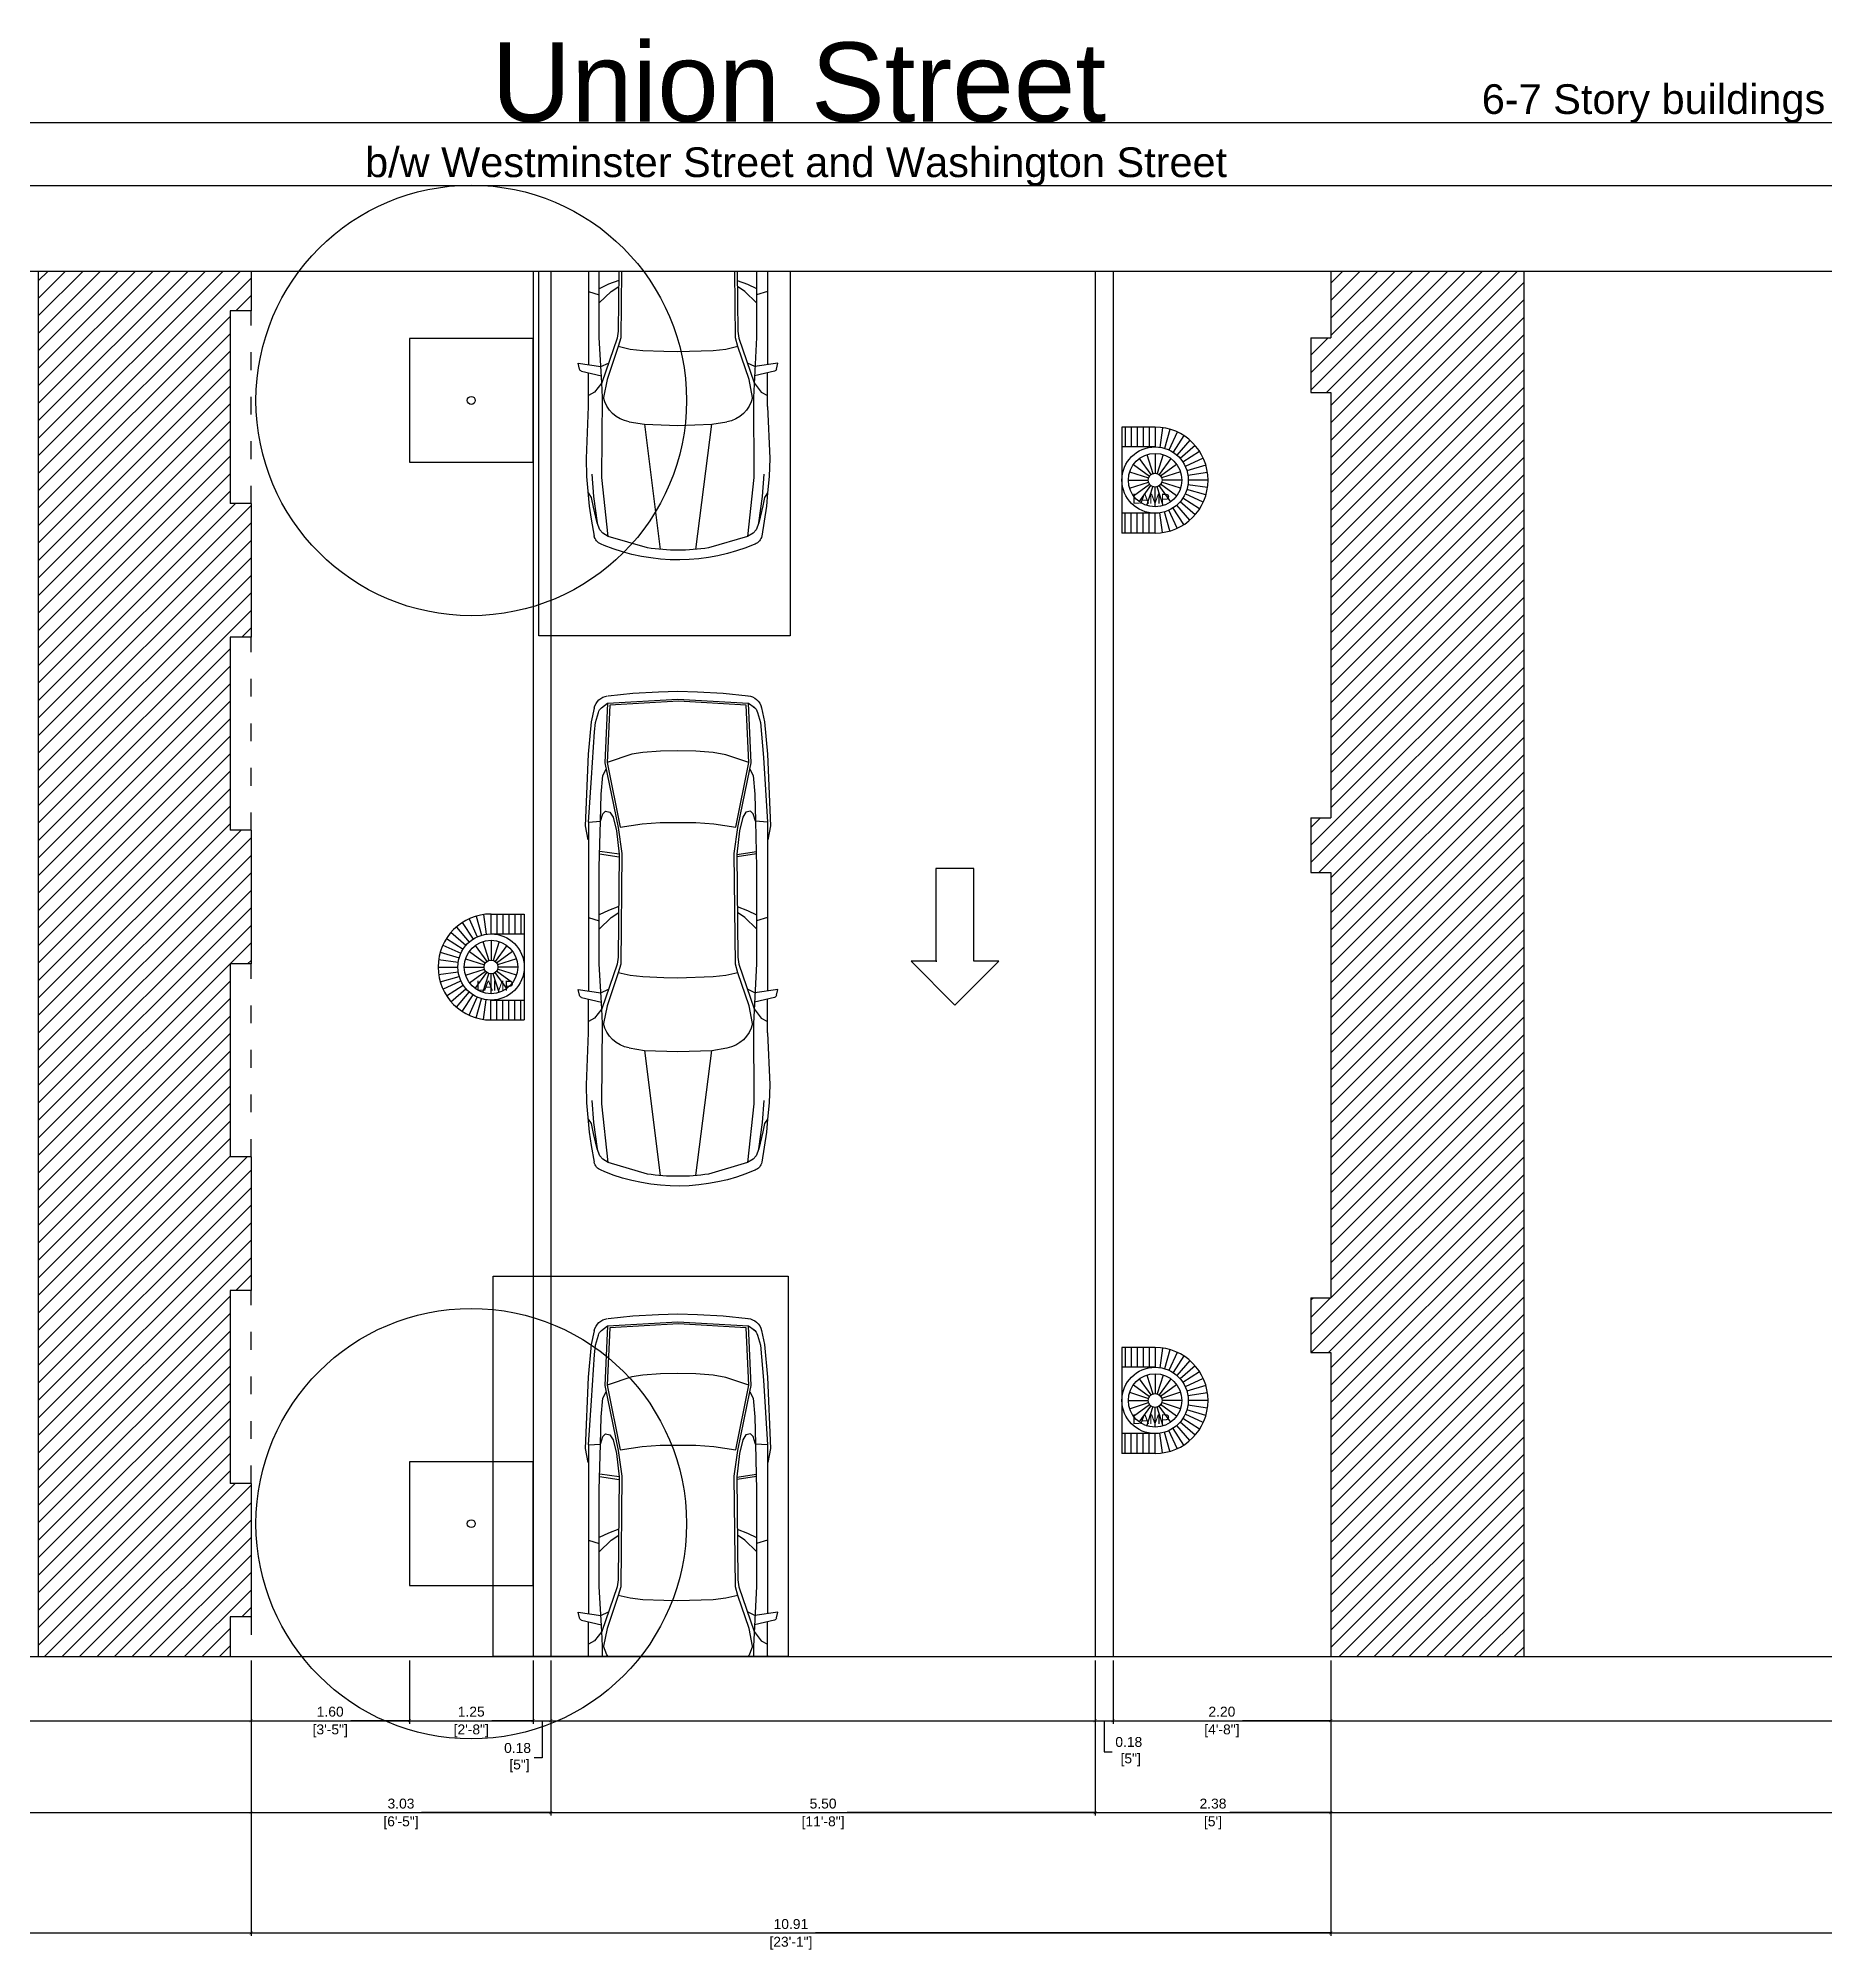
# Model space of a CAD drawing. Extents: x 4 to 262, y -261 to 351.
# Drawn here: x 47.79 to 65.84, y -188.27 to -168.96 of the extents above; entities that cross this region are included whole.
import ezdxf
from ezdxf.xclip import XClip

# ---------------------------------------------------------------- set-up
doc = ezdxf.new("R2010")
doc.units = 0
doc.header["$LTSCALE"] = 0.1
doc.header["$MEASUREMENT"] = 0
doc.header["$XCLIPFRAME"] = 2
doc.header["$PDMODE"] = 3
doc.linetypes.add('ACAD_ISO03W100', pattern=[30, 12, -18])
doc.layers.get('0').update_dxf_attribs({"color": 102})
for name, color, linetype in [('Above', 2, 'Continuous'), ('Cars', 4, 'Continuous'), ('Details', 9, 'Continuous'), ('Edge', 1, 'Continuous'), ('Hatch and Paving', 252, 'Continuous'), ('HIDDEN', 204, 'Continuous'), ('Poche', 6, 'Continuous'), ('Text', 7, 'Continuous'), ('Trees', 3, 'Continuous')]:
    doc.layers.add(name, color=color, linetype=linetype)
doc.styles.get("Standard").update_dxf_attribs({"font": 'Arial.ttf'})
doc.dimstyles.get("Standard").update_dxf_attribs({"dimtxt": 0.1, "dimasz": 0.03, "dimexe": 0.03, "dimexo": 0.04, "dimgap": 0.04, "dimtad": 0, "dimtih": 1, "dimtoh": 1, "dimzin": 0, "dimdsep": 46, "dimtxsty": 'Standard', "dimblk": 'ARCHTICK', "dimblk1": 'ARCHTICK', "dimblk2": 'ARCHTICK', "dimcen": 0.09, "dimclrd": 256, "dimclre": 256, "dimadec": 0, "dimazin": 0, "dimtfac": 1, "dimtofl": 0, "dimtmove": 1, "dimatfit": 3, "dimfxl": 1, "dimtolj": 1, "dimtzin": 0, "dimlwe": -1, "dimarcsym": 0})

msp = doc.modelspace()

# ---------------------------------------------------------------- texts
at = {"layer": 'Text'}
for s, width, insert, char_height, attachment_point in [('\\pi3.3437;Union Street', 12.78844, (49.029, -168.998), 0.8, 1), ('\\pi1.591;6-7 Story buildings', 6.61172, (60.79, -169.421), 0.3, 1), ('\\pi2.0682;b/w Westminster Street and Washington Street', 12.78844, (49.029, -170.059), 0.3, 1), ('LAMP', 0.8281, (59.23, -173.559), 0.1, 3), ('LAMP', 0.8281, (52.219, -178.48), 0.1, 1), ('LAMP', 0.8281, (59.23, -182.86), 0.1, 3)]:
    msp.add_mtext_dynamic_manual_height_columns(s, width=width, gutter_width=1, heights=[0], dxfattribs=dict(at, insert=insert, char_height=char_height, attachment_point=attachment_point))

# ---------------------------------------------------------------- blocks, each defined once
blk = doc.blocks.new('Car 1')
at = {"color": 8, "linetype": 'Continuous'}
for p, q in [((30.55, 21.463), (29.836, 21.421)), ((30.089, 21.523), (29.839, 21.496)), ((29.859, 21.401), (30.542, 21.441)), ((30.35, 21.538), (30.089, 21.523)), ((30.547, 21.543), (30.35, 21.538)), ((30.542, 21.441), (31.234, 21.401)), ((30.743, 21.538), (30.547, 21.543)), ((31.258, 21.421), (30.55, 21.463)), ((31.004, 21.523), (30.743, 21.538)), ((31.254, 21.496), (31.004, 21.523)), ((29.702, 21.376), (29.672, 21.235)), ((29.742, 21.327), (29.714, 21.228)), ((29.836, 21.421), (29.776, 21.38)), ((29.809, 20.82), (29.836, 21.421)), ((29.83, 20.822), (29.859, 21.401)), ((31.234, 21.401), (31.263, 20.822)), ((31.321, 21.376), (31.258, 21.421)), ((31.258, 21.421), (31.285, 20.82)), ((31.379, 21.228), (31.351, 21.327)), ((31.421, 21.235), (31.392, 21.372)), ((29.672, 21.235), (29.643, 20.905)), ((29.714, 21.228), (29.683, 20.872)), ((31.389, 21.134), (31.379, 21.228)), ((31.421, 20.669), (31.389, 21.134)), ((31.45, 20.905), (31.421, 21.235)), ((29.643, 20.905), (29.613, 20.182)), ((29.683, 20.872), (29.643, 20.221)), ((29.83, 20.822), (30.062, 20.899)), ((30.062, 20.899), (30.191, 20.924)), ((30.191, 20.924), (30.368, 20.938)), ((30.368, 20.938), (30.55, 20.94)), ((30.55, 20.94), (30.725, 20.938)), ((30.725, 20.938), (30.902, 20.924)), ((30.902, 20.924), (31.012, 20.906)), ((31.012, 20.906), (31.263, 20.822)), ((31.48, 20.182), (31.45, 20.905)), ((29.789, 20.69), (29.769, 20.504)), ((29.822, 20.756), (29.789, 20.69)), ((29.822, 20.756), (29.809, 20.82)), ((29.942, 20.164), (29.822, 20.756)), ((29.962, 20.168), (29.83, 20.822)), ((31.263, 20.822), (31.131, 20.168)), ((31.285, 20.82), (31.152, 20.164)), ((31.305, 20.69), (31.272, 20.756)), ((31.324, 20.504), (31.305, 20.69)), ((31.45, 20.221), (31.421, 20.669)), ((29.769, 20.504), (29.763, 20.228)), ((31.33, 20.228), (31.324, 20.504)), ((29.763, 20.228), (29.789, 20.305)), ((29.789, 20.305), (29.814, 20.332)), ((29.814, 20.332), (29.86, 20.322)), ((29.86, 20.322), (29.891, 20.271)), ((31.234, 20.322), (31.202, 20.271)), ((31.279, 20.332), (31.234, 20.322)), ((31.305, 20.305), (31.279, 20.332)), ((31.33, 20.228), (31.305, 20.305)), ((29.613, 20.182), (29.639, 20.04)), ((29.643, 20.221), (29.763, 20.228)), ((29.643, 20.221), (29.643, 18.514)), ((29.763, 20.228), (29.752, 19.766)), ((29.891, 20.271), (29.924, 20.133)), ((29.924, 20.133), (29.954, 19.896)), ((29.979, 19.902), (29.942, 20.164)), ((30.184, 20.202), (29.962, 20.168)), ((30.365, 20.215), (30.184, 20.202)), ((30.543, 20.217), (30.365, 20.215)), ((30.728, 20.215), (30.543, 20.217)), ((30.909, 20.202), (30.728, 20.215)), ((31.131, 20.168), (30.909, 20.202)), ((31.152, 20.164), (31.114, 19.902)), ((31.169, 20.133), (31.14, 19.896)), ((31.202, 20.271), (31.169, 20.133)), ((31.342, 19.766), (31.33, 20.228)), ((31.45, 20.221), (31.33, 20.228)), ((31.45, 20.221), (31.45, 18.514)), ((31.454, 20.04), (31.48, 20.182)), ((29.954, 19.894), (29.755, 19.924)), ((29.755, 19.899), (29.95, 19.87)), ((29.954, 19.896), (29.942, 18.855)), ((29.967, 18.785), (29.979, 19.902)), ((31.114, 19.902), (31.126, 18.785)), ((31.14, 19.896), (31.338, 19.924)), ((31.14, 19.896), (31.151, 18.855)), ((31.341, 19.899), (31.143, 19.87)), ((29.752, 19.766), (29.752, 18.789)), ((31.342, 18.789), (31.342, 19.766)), ((29.843, 19.328), (29.752, 19.284)), ((29.948, 19.366), (29.843, 19.328)), ((31.145, 19.366), (31.25, 19.328)), ((31.25, 19.328), (31.344, 19.283)), ((29.642, 19.256), (29.752, 19.222)), ((29.752, 19.142), (29.87, 19.256)), ((29.87, 19.256), (29.947, 19.307)), ((31.223, 19.256), (31.146, 19.307)), ((31.344, 19.14), (31.223, 19.256)), ((31.451, 19.256), (31.342, 19.222)), ((29.752, 18.789), (29.784, 18.185)), ((29.932, 18.784), (29.777, 18.333)), ((29.942, 18.855), (29.932, 18.784)), ((29.943, 18.698), (29.967, 18.785)), ((31.126, 18.785), (31.15, 18.698)), ((31.151, 18.855), (31.161, 18.784)), ((31.161, 18.784), (31.316, 18.333)), ((31.316, 18.333), (31.342, 18.789)), ((29.829, 18.365), (29.943, 18.698)), ((29.943, 18.698), (30.062, 18.67)), ((30.062, 18.67), (30.19, 18.655)), ((30.19, 18.655), (30.551, 18.644)), ((30.551, 18.644), (30.691, 18.648)), ((30.691, 18.648), (30.903, 18.655)), ((30.903, 18.655), (31.031, 18.67)), ((31.031, 18.67), (31.15, 18.698)), ((31.15, 18.698), (31.264, 18.365)), ((29.551, 18.47), (29.538, 18.53)), ((29.538, 18.53), (29.769, 18.496)), ((29.571, 18.449), (29.774, 18.402)), ((29.643, 18.092), (29.643, 18.432)), ((29.769, 18.496), (29.846, 18.532)), ((29.795, 18.185), (29.829, 18.365)), ((31.325, 18.496), (31.248, 18.532)), ((31.264, 18.365), (31.298, 18.185)), ((31.522, 18.449), (31.32, 18.402)), ((31.555, 18.53), (31.325, 18.496)), ((31.45, 18.092), (31.45, 18.432)), ((31.542, 18.47), (31.555, 18.53)), ((29.705, 18.239), (29.643, 18.204)), ((29.777, 18.333), (29.705, 18.239)), ((29.784, 18.185), (29.779, 17.375)), ((31.309, 18.185), (31.316, 18.333)), ((31.315, 17.375), (31.309, 18.185)), ((31.316, 18.333), (31.389, 18.239)), ((31.389, 18.239), (31.451, 18.204)), ((29.643, 18.092), (29.62, 17.566)), ((31.473, 17.566), (31.45, 18.092)), ((30.206, 17.913), (30.054, 17.938)), ((30.366, 16.648), (30.206, 17.913)), ((30.547, 17.902), (30.206, 17.913)), ((30.887, 17.913), (30.547, 17.902)), ((30.887, 17.913), (30.727, 16.648)), ((31.039, 17.938), (30.887, 17.913)), ((29.62, 17.566), (29.626, 17.384)), ((29.694, 17.185), (29.676, 17.408)), ((31.417, 17.408), (31.4, 17.185)), ((31.467, 17.384), (31.473, 17.566)), ((29.626, 17.384), (29.642, 17.219)), ((29.642, 17.219), (29.672, 17.173)), ((29.642, 17.219), (29.653, 17.087)), ((29.779, 17.375), (29.843, 16.78)), ((31.251, 16.78), (31.315, 17.375)), ((31.421, 17.173), (31.451, 17.219)), ((31.441, 17.087), (31.467, 17.384)), ((29.653, 17.087), (29.701, 16.784)), ((29.672, 17.173), (29.689, 17.09)), ((29.689, 17.09), (29.73, 16.918)), ((29.73, 16.918), (29.694, 17.185)), ((31.4, 17.185), (31.363, 16.918)), ((31.363, 16.918), (31.4, 17.074)), ((31.4, 17.074), (31.421, 17.173)), ((31.421, 16.954), (31.441, 17.087)), ((29.73, 16.918), (29.756, 16.848)), ((29.756, 16.848), (29.789, 16.813)), ((29.789, 16.813), (29.843, 16.78)), ((31.251, 16.78), (31.305, 16.813)), ((31.305, 16.813), (31.338, 16.848)), ((31.338, 16.848), (31.363, 16.918)), ((31.392, 16.784), (31.421, 16.954)), ((29.843, 16.78), (30.238, 16.663)), ((30.855, 16.663), (31.251, 16.78)), ((31.293, 16.689), (31.324, 16.702)), ((30.547, 16.543), (30.547, 16.543))]:
    blk.add_line(p, q, dxfattribs=at)
for centre, radius, start, end in [((29.857, 21.339), 0.159, 96.1654, 166.417), ((31.237, 21.339), 0.159, 12.0139, 81.7918), ((29.844, 21.298), 0.106, 124.732, 163.999), ((31.249, 21.298), 0.106, 16.0009, 47.497), ((29.577, 18.475), 0.0265, 191.8561, 256.8464), ((31.516, 18.475), 0.0265, 283.1524, 348.1427), ((30.107, 18.253), 0.32, 192.2413, 260.4689), ((30.987, 18.253), 0.319, 279.531, 347.7586), ((29.805, 16.802), 0.106, 189.5619, 249.9003), ((30.547, 18.523), 1.98, 246.8697, 292.1307), ((30.547, 18.805), 2.164, 261.8061, 278.1938), ((31.288, 16.802), 0.106, 290.0997, 350.438)]:
    blk.add_arc(centre, radius, start, end, dxfattribs=at)
blk = doc.blocks.new('Tree 1')
for radius in [2.175, 0.04]:
    blk.add_circle((19.781, 19.848), radius)
blk = doc.blocks.new('*U139')
at = {"layer": 'Hatch and Paving'}
blk.add_line((-0.1, 0), (0.1, 0), dxfattribs=at)
blk = doc.blocks.new('*U140')
at = {"layer": 'Poche', "color": 0, "linetype": 'ByBlock', "lineweight": -2, "transparency": 16777216}
blk.add_blockref('*U139', (64.295, -177.864), dxfattribs=at)
for p, rotation in [((64.299, -177.926), 8.178555527988474), ((64.312, -177.986), 16.35711105597688), ((64.334, -178.044), 24.53566658396544), ((64.364, -178.099), 32.7142221119539), ((64.401, -178.149), 40.89277763994238), ((64.445, -178.192), 49.07133316793093), ((64.494, -178.23), 57.24988869591941), ((64.549, -178.259), 65.42844422390789), ((64.607, -178.281), 73.60699975189635), ((64.667, -178.294), 81.78555527988479), ((64.729, -178.299), 89.96411080787323)]:
    blk.add_blockref('*U139', p, dxfattribs=dict(at, rotation=rotation))
blk = doc.blocks.new('*U141')
at = {"layer": 'Hatch and Paving'}
blk.add_line((-0.1, 0), (0.1, 0), dxfattribs=at)
blk = doc.blocks.new('*U142')
at = {"layer": 'Poche', "color": 0, "linetype": 'ByBlock', "lineweight": -2, "transparency": 16777216}
blk.add_blockref('*U141', (64.295, -177.864), dxfattribs=at)
for p, rotation in [((64.299, -177.926), 8.178555527988474), ((64.312, -177.986), 16.35711105597688), ((64.334, -178.044), 24.53566658396544), ((64.364, -178.099), 32.7142221119539), ((64.401, -178.149), 40.89277763994238), ((64.445, -178.192), 49.07133316793093), ((64.494, -178.23), 57.24988869591941), ((64.549, -178.259), 65.42844422390789), ((64.607, -178.281), 73.60699975189635), ((64.667, -178.294), 81.78555527988479), ((64.729, -178.299), 89.96411080787323)]:
    blk.add_blockref('*U141', p, dxfattribs=dict(at, rotation=rotation))
blk = doc.blocks.new('*U143')
at = {"layer": 'Hatch and Paving'}
blk.add_line((0, 0.1), (0, -0.1), dxfattribs=at)
blk = doc.blocks.new('*U144')
at = {"layer": 'Poche', "color": 0, "linetype": 'ByBlock', "lineweight": -2, "transparency": 16777216}
for p, rotation in [((64.63, -177.726), 36), ((64.677, -177.702), 17.99999999999997), ((64.782, -177.702), 342.0000000000001), ((64.83, -177.726), 324), ((64.56, -177.864), 90), ((64.568, -177.811), 72), ((64.568, -177.916), 108), ((64.592, -177.764), 54), ((64.867, -177.764), 306), ((64.891, -177.811), 288), ((64.891, -177.916), 252), ((64.9, -177.864), 270), ((64.592, -177.964), 126), ((64.63, -178.001), 144), ((64.677, -178.026), 162.0000000000001), ((64.73, -178.034), 180), ((64.782, -178.026), 197.9999999999999), ((64.83, -178.001), 216), ((64.867, -177.964), 234)]:
    blk.add_blockref('*U143', p, dxfattribs=dict(at, rotation=rotation))
blk.add_blockref('*U143', (64.73, -177.694), dxfattribs=at)
blk = doc.blocks.new('_ArchTick')
at = {"color": 0, "linetype": 'ByBlock', "const_width": 0.15}
blk.add_lwpolyline([(-0.5, -0.5), (0.5, 0.5)], dxfattribs=at)
blk = doc.blocks.new('*D145')
at = {"layer": 'Defpoints', "color": 0, "transparency": 16777216}
for p in [(52.795, -185.309), (52.975, -185.309), (52.975, -185.957)]:
    blk.add_point(p, dxfattribs=at)
at = {"layer": 'Text', "transparency": 16777216}
for p, q in [((52.795, -185.349), (52.795, -185.987)), ((52.975, -185.349), (52.975, -185.987))]:
    blk.add_line(p, q, dxfattribs=at)
at = {"layer": 'Text', "lineweight": -2, "transparency": 16777216}
for p, q in [((52.795, -185.957), (52.975, -185.957)), ((52.885, -185.957), (52.887, -186.331)), ((52.887, -186.331), (52.807, -186.331))]:
    blk.add_line(p, q, dxfattribs=at)
at = {"layer": 'Text', "lineweight": -2, "transparency": 16777216, "xscale": 0.03, "yscale": 0.03, "zscale": 0.03, "rotation": 180}
blk.add_blockref('_ArchTick', (52.795, -185.957), dxfattribs=at)
at = {"layer": 'Text', "lineweight": -2, "transparency": 16777216, "xscale": 0.03, "yscale": 0.03, "zscale": 0.03}
blk.add_blockref('_ArchTick', (52.975, -185.957), dxfattribs=at)
at = {"layer": 'Text', "color": 0, "transparency": 16777216, "insert": (52.638, -186.331), "char_height": 0.1, "attachment_point": 5}
blk.add_mtext('\\A1;0.18\\P [5"]', dxfattribs=at)
blk = doc.blocks.new('*D146')
at = {"layer": 'Defpoints', "color": 0, "transparency": 16777216}
for p in [(49.945, -185.309), (51.545, -185.309), (51.545, -185.957)]:
    blk.add_point(p, dxfattribs=at)
at = {"layer": 'Text', "transparency": 16777216}
for p, q in [((49.945, -185.349), (49.945, -185.987)), ((51.545, -185.349), (51.545, -185.987))]:
    blk.add_line(p, q, dxfattribs=at)
at = {"layer": 'Text', "lineweight": -2, "transparency": 16777216}
for p, q in [((49.945, -185.957), (50.536, -185.957)), ((51.545, -185.957), (50.953, -185.957))]:
    blk.add_line(p, q, dxfattribs=at)
at = {"layer": 'Text', "lineweight": -2, "transparency": 16777216, "xscale": 0.03, "yscale": 0.03, "zscale": 0.03, "rotation": 180}
blk.add_blockref('_ArchTick', (49.945, -185.957), dxfattribs=at)
at = {"layer": 'Text', "lineweight": -2, "transparency": 16777216, "xscale": 0.03, "yscale": 0.03, "zscale": 0.03}
blk.add_blockref('_ArchTick', (51.545, -185.957), dxfattribs=at)
at = {"layer": 'Text', "color": 0, "transparency": 16777216, "char_height": 0.1, "attachment_point": 5}
for s, insert in [('\\A1;1.60', (50.745, -185.866)), ('\\A1;[3\'-5"]', (50.745, -186.06))]:
    blk.add_mtext(s, dxfattribs=dict(at, insert=insert))
blk = doc.blocks.new('*D147')
at = {"layer": 'Defpoints', "color": 0, "transparency": 16777216}
for p in [(51.545, -185.309), (52.795, -185.309), (52.795, -185.957)]:
    blk.add_point(p, dxfattribs=at)
at = {"layer": 'Text', "transparency": 16777216}
for p, q in [((51.545, -185.349), (51.545, -185.987)), ((52.795, -185.349), (52.795, -185.987))]:
    blk.add_line(p, q, dxfattribs=at)
at = {"layer": 'Text', "lineweight": -2, "transparency": 16777216}
for p, q in [((51.545, -185.957), (51.961, -185.957)), ((52.795, -185.957), (52.378, -185.957))]:
    blk.add_line(p, q, dxfattribs=at)
at = {"layer": 'Text', "lineweight": -2, "transparency": 16777216, "xscale": 0.03, "yscale": 0.03, "zscale": 0.03, "rotation": 180}
blk.add_blockref('_ArchTick', (51.545, -185.957), dxfattribs=at)
at = {"layer": 'Text', "lineweight": -2, "transparency": 16777216, "xscale": 0.03, "yscale": 0.03, "zscale": 0.03}
blk.add_blockref('_ArchTick', (52.795, -185.957), dxfattribs=at)
at = {"layer": 'Text', "color": 0, "transparency": 16777216, "char_height": 0.1, "attachment_point": 5}
for s, insert in [('\\A1;1.25', (52.17, -185.866)), ('\\A1;[2\'-8"]', (52.17, -186.06))]:
    blk.add_mtext(s, dxfattribs=dict(at, insert=insert))
blk = doc.blocks.new('*D148')
at = {"layer": 'Defpoints', "color": 0, "transparency": 16777216}
for p in [(58.475, -185.309), (58.655, -185.309), (58.655, -185.957)]:
    blk.add_point(p, dxfattribs=at)
at = {"layer": 'Text', "transparency": 16777216}
for p, q in [((58.475, -185.349), (58.475, -185.987)), ((58.655, -185.349), (58.655, -185.987))]:
    blk.add_line(p, q, dxfattribs=at)
at = {"layer": 'Text', "lineweight": -2, "transparency": 16777216}
for p, q in [((58.475, -185.957), (58.655, -185.957)), ((58.565, -185.957), (58.565, -186.27)), ((58.565, -186.27), (58.645, -186.27))]:
    blk.add_line(p, q, dxfattribs=at)
at = {"layer": 'Text', "lineweight": -2, "transparency": 16777216, "xscale": 0.03, "yscale": 0.03, "zscale": 0.03, "rotation": 180}
blk.add_blockref('_ArchTick', (58.475, -185.957), dxfattribs=at)
at = {"layer": 'Text', "lineweight": -2, "transparency": 16777216, "xscale": 0.03, "yscale": 0.03, "zscale": 0.03}
blk.add_blockref('_ArchTick', (58.655, -185.957), dxfattribs=at)
at = {"layer": 'Text', "color": 0, "transparency": 16777216, "insert": (58.814, -186.27), "char_height": 0.1, "attachment_point": 5}
blk.add_mtext('\\A1;0.18\\P [5"]', dxfattribs=at)
blk = doc.blocks.new('*U149')
at = {"layer": 'Hatch and Paving'}
blk.add_line((-0.1, 0), (0.1, 0), dxfattribs=at)
blk = doc.blocks.new('*U150')
at = {"layer": 'Poche', "color": 0, "linetype": 'ByBlock', "lineweight": -2, "transparency": 16777216}
blk.add_blockref('*U149', (64.295, -177.864), dxfattribs=at)
for p, rotation in [((64.299, -177.926), 8.178555527988474), ((64.312, -177.986), 16.35711105597688), ((64.334, -178.044), 24.53566658396544), ((64.364, -178.099), 32.7142221119539), ((64.401, -178.149), 40.89277763994238), ((64.445, -178.192), 49.07133316793093), ((64.494, -178.23), 57.24988869591941), ((64.549, -178.259), 65.42844422390789), ((64.607, -178.281), 73.60699975189635), ((64.667, -178.294), 81.78555527988479), ((64.729, -178.299), 89.96411080787323)]:
    blk.add_blockref('*U149', p, dxfattribs=dict(at, rotation=rotation))
blk = doc.blocks.new('*U151')
at = {"layer": 'Hatch and Paving'}
blk.add_line((-0.1, 0), (0.1, 0), dxfattribs=at)
blk = doc.blocks.new('*U152')
at = {"layer": 'Poche', "color": 0, "linetype": 'ByBlock', "lineweight": -2, "transparency": 16777216}
blk.add_blockref('*U151', (64.295, -177.864), dxfattribs=at)
for p, rotation in [((64.299, -177.926), 8.178555527988474), ((64.312, -177.986), 16.35711105597688), ((64.334, -178.044), 24.53566658396544), ((64.364, -178.099), 32.7142221119539), ((64.401, -178.149), 40.89277763994238), ((64.445, -178.192), 49.07133316793093), ((64.494, -178.23), 57.24988869591941), ((64.549, -178.259), 65.42844422390789), ((64.607, -178.281), 73.60699975189635), ((64.667, -178.294), 81.78555527988479), ((64.729, -178.299), 89.96411080787323)]:
    blk.add_blockref('*U151', p, dxfattribs=dict(at, rotation=rotation))
blk = doc.blocks.new('*U153')
at = {"layer": 'Hatch and Paving'}
blk.add_line((0, 0.1), (0, -0.1), dxfattribs=at)
blk = doc.blocks.new('*U154')
at = {"layer": 'Poche', "color": 0, "linetype": 'ByBlock', "lineweight": -2, "transparency": 16777216}
for p, rotation in [((64.63, -177.726), 36), ((64.677, -177.702), 17.99999999999997), ((64.782, -177.702), 342.0000000000001), ((64.83, -177.726), 324), ((64.56, -177.864), 90), ((64.568, -177.811), 72), ((64.568, -177.916), 108), ((64.592, -177.764), 54), ((64.867, -177.764), 306), ((64.891, -177.811), 288), ((64.891, -177.916), 252), ((64.9, -177.864), 270), ((64.592, -177.964), 126), ((64.63, -178.001), 144), ((64.677, -178.026), 162.0000000000001), ((64.73, -178.034), 180), ((64.782, -178.026), 197.9999999999999), ((64.83, -178.001), 216), ((64.867, -177.964), 234)]:
    blk.add_blockref('*U153', p, dxfattribs=dict(at, rotation=rotation))
blk.add_blockref('*U153', (64.73, -177.694), dxfattribs=at)
blk = doc.blocks.new('*U155')
at = {"layer": 'Hatch and Paving'}
blk.add_line((-0.1, 0), (0.1, 0), dxfattribs=at)
blk = doc.blocks.new('*U156')
at = {"layer": 'Poche', "color": 0, "linetype": 'ByBlock', "lineweight": -2, "transparency": 16777216}
blk.add_blockref('*U155', (64.295, -177.864), dxfattribs=at)
for p, rotation in [((64.299, -177.926), 8.178555527988474), ((64.312, -177.986), 16.35711105597688), ((64.334, -178.044), 24.53566658396544), ((64.364, -178.099), 32.7142221119539), ((64.401, -178.149), 40.89277763994238), ((64.445, -178.192), 49.07133316793093), ((64.494, -178.23), 57.24988869591941), ((64.549, -178.259), 65.42844422390789), ((64.607, -178.281), 73.60699975189635), ((64.667, -178.294), 81.78555527988479), ((64.729, -178.299), 89.96411080787323)]:
    blk.add_blockref('*U155', p, dxfattribs=dict(at, rotation=rotation))
blk = doc.blocks.new('*U157')
at = {"layer": 'Hatch and Paving'}
blk.add_line((-0.1, 0), (0.1, 0), dxfattribs=at)
blk = doc.blocks.new('*U158')
at = {"layer": 'Poche', "color": 0, "linetype": 'ByBlock', "lineweight": -2, "transparency": 16777216}
blk.add_blockref('*U157', (64.295, -177.864), dxfattribs=at)
for p, rotation in [((64.299, -177.926), 8.178555527988474), ((64.312, -177.986), 16.35711105597688), ((64.334, -178.044), 24.53566658396544), ((64.364, -178.099), 32.7142221119539), ((64.401, -178.149), 40.89277763994238), ((64.445, -178.192), 49.07133316793093), ((64.494, -178.23), 57.24988869591941), ((64.549, -178.259), 65.42844422390789), ((64.607, -178.281), 73.60699975189635), ((64.667, -178.294), 81.78555527988479), ((64.729, -178.299), 89.96411080787323)]:
    blk.add_blockref('*U157', p, dxfattribs=dict(at, rotation=rotation))
blk = doc.blocks.new('*U159')
at = {"layer": 'Hatch and Paving'}
blk.add_line((0, 0.1), (0, -0.1), dxfattribs=at)
blk = doc.blocks.new('*U160')
at = {"layer": 'Poche', "color": 0, "linetype": 'ByBlock', "lineweight": -2, "transparency": 16777216}
for p, rotation in [((64.63, -177.726), 36), ((64.677, -177.702), 17.99999999999997), ((64.782, -177.702), 342.0000000000001), ((64.83, -177.726), 324), ((64.56, -177.864), 90), ((64.568, -177.811), 72), ((64.568, -177.916), 108), ((64.592, -177.764), 54), ((64.867, -177.764), 306), ((64.891, -177.811), 288), ((64.891, -177.916), 252), ((64.9, -177.864), 270), ((64.592, -177.964), 126), ((64.63, -178.001), 144), ((64.677, -178.026), 162.0000000000001), ((64.73, -178.034), 180), ((64.782, -178.026), 197.9999999999999), ((64.83, -178.001), 216), ((64.867, -177.964), 234)]:
    blk.add_blockref('*U159', p, dxfattribs=dict(at, rotation=rotation))
blk.add_blockref('*U159', (64.73, -177.694), dxfattribs=at)
blk = doc.blocks.new('*D161')
at = {"layer": 'Defpoints', "color": 0, "transparency": 16777216}
for p in [(58.655, -185.309), (60.855, -185.309), (60.855, -185.957)]:
    blk.add_point(p, dxfattribs=at)
at = {"layer": 'Text', "transparency": 16777216}
for p, q in [((58.655, -185.349), (58.655, -185.987)), ((60.855, -185.349), (60.855, -185.987))]:
    blk.add_line(p, q, dxfattribs=at)
at = {"layer": 'Text', "lineweight": -2, "transparency": 16777216}
for p, q in [((58.655, -185.957), (59.546, -185.957)), ((60.855, -185.957), (59.963, -185.957))]:
    blk.add_line(p, q, dxfattribs=at)
at = {"layer": 'Text', "lineweight": -2, "transparency": 16777216, "xscale": 0.03, "yscale": 0.03, "zscale": 0.03, "rotation": 180}
blk.add_blockref('_ArchTick', (58.655, -185.957), dxfattribs=at)
at = {"layer": 'Text', "lineweight": -2, "transparency": 16777216, "xscale": 0.03, "yscale": 0.03, "zscale": 0.03}
blk.add_blockref('_ArchTick', (60.855, -185.957), dxfattribs=at)
at = {"layer": 'Text', "color": 0, "transparency": 16777216, "char_height": 0.1, "attachment_point": 5}
for s, insert in [('\\A1;2.20', (59.755, -185.866)), ('\\A1;[4\'-8"]', (59.755, -186.06))]:
    blk.add_mtext(s, dxfattribs=dict(at, insert=insert))
blk = doc.blocks.new('*D162')
at = {"layer": 'Defpoints', "color": 0, "transparency": 16777216}
for p in [(49.945, -185.309), (52.975, -185.309), (52.975, -186.886)]:
    blk.add_point(p, dxfattribs=at)
at = {"layer": 'Text', "transparency": 16777216}
for p, q in [((49.945, -185.349), (49.945, -186.916)), ((52.975, -185.349), (52.975, -186.916))]:
    blk.add_line(p, q, dxfattribs=at)
at = {"layer": 'Text', "lineweight": -2, "transparency": 16777216}
for p, q in [((49.945, -186.886), (51.251, -186.886)), ((52.975, -186.886), (51.668, -186.886))]:
    blk.add_line(p, q, dxfattribs=at)
at = {"layer": 'Text', "lineweight": -2, "transparency": 16777216, "xscale": 0.03, "yscale": 0.03, "zscale": 0.03, "rotation": 180}
blk.add_blockref('_ArchTick', (49.945, -186.886), dxfattribs=at)
at = {"layer": 'Text', "lineweight": -2, "transparency": 16777216, "xscale": 0.03, "yscale": 0.03, "zscale": 0.03}
blk.add_blockref('_ArchTick', (52.975, -186.886), dxfattribs=at)
at = {"layer": 'Text', "color": 0, "transparency": 16777216, "char_height": 0.1, "attachment_point": 5}
for s, insert in [('\\A1;3.03', (51.46, -186.795)), ('\\A1;[6\'-5"]', (51.46, -186.989))]:
    blk.add_mtext(s, dxfattribs=dict(at, insert=insert))
blk = doc.blocks.new('*D163')
at = {"layer": 'Defpoints', "color": 0, "transparency": 16777216}
for p in [(58.475, -185.309), (60.855, -185.309), (60.855, -186.886)]:
    blk.add_point(p, dxfattribs=at)
at = {"layer": 'Text', "transparency": 16777216}
for p, q in [((58.475, -185.349), (58.475, -186.916)), ((60.855, -185.349), (60.855, -186.916))]:
    blk.add_line(p, q, dxfattribs=at)
at = {"layer": 'Text', "lineweight": -2, "transparency": 16777216}
for p, q in [((58.475, -186.886), (59.494, -186.886)), ((60.855, -186.886), (59.836, -186.886))]:
    blk.add_line(p, q, dxfattribs=at)
at = {"layer": 'Text', "lineweight": -2, "transparency": 16777216, "xscale": 0.03, "yscale": 0.03, "zscale": 0.03, "rotation": 180}
blk.add_blockref('_ArchTick', (58.475, -186.886), dxfattribs=at)
at = {"layer": 'Text', "lineweight": -2, "transparency": 16777216, "xscale": 0.03, "yscale": 0.03, "zscale": 0.03}
blk.add_blockref('_ArchTick', (60.855, -186.886), dxfattribs=at)
at = {"layer": 'Text', "color": 0, "transparency": 16777216, "char_height": 0.1, "attachment_point": 5}
for s, insert in [('\\A1;2.38', (59.665, -186.795)), ("\\A1;[5']", (59.665, -186.989))]:
    blk.add_mtext(s, dxfattribs=dict(at, insert=insert))
blk = doc.blocks.new('*D164')
at = {"layer": 'Defpoints', "color": 0, "transparency": 16777216}
for p in [(52.975, -185.309), (58.475, -185.309), (58.475, -186.886)]:
    blk.add_point(p, dxfattribs=at)
at = {"layer": 'Text', "transparency": 16777216}
for p, q in [((52.975, -185.349), (52.975, -186.916)), ((58.475, -185.349), (58.475, -186.916))]:
    blk.add_line(p, q, dxfattribs=at)
at = {"layer": 'Text', "lineweight": -2, "transparency": 16777216}
for p, q in [((52.975, -186.886), (55.483, -186.886)), ((58.475, -186.886), (55.967, -186.886))]:
    blk.add_line(p, q, dxfattribs=at)
at = {"layer": 'Text', "lineweight": -2, "transparency": 16777216, "xscale": 0.03, "yscale": 0.03, "zscale": 0.03, "rotation": 180}
blk.add_blockref('_ArchTick', (52.975, -186.886), dxfattribs=at)
at = {"layer": 'Text', "lineweight": -2, "transparency": 16777216, "xscale": 0.03, "yscale": 0.03, "zscale": 0.03}
blk.add_blockref('_ArchTick', (58.475, -186.886), dxfattribs=at)
at = {"layer": 'Text', "color": 0, "transparency": 16777216, "char_height": 0.1, "attachment_point": 5}
for s, insert in [('\\A1;5.50', (55.725, -186.795)), ('\\A1;[11\'-8"]', (55.725, -186.989))]:
    blk.add_mtext(s, dxfattribs=dict(at, insert=insert))
blk = doc.blocks.new('*D165')
at = {"layer": 'Defpoints', "color": 0, "transparency": 16777216}
for p in [(49.945, -185.309), (60.855, -185.309), (60.855, -188.102)]:
    blk.add_point(p, dxfattribs=at)
at = {"layer": 'Text', "transparency": 16777216}
for p, q in [((49.945, -185.349), (49.945, -188.132)), ((60.855, -185.349), (60.855, -188.132))]:
    blk.add_line(p, q, dxfattribs=at)
at = {"layer": 'Text', "lineweight": -2, "transparency": 16777216}
for p, q in [((49.945, -188.102), (55.152, -188.102)), ((60.855, -188.102), (55.647, -188.102))]:
    blk.add_line(p, q, dxfattribs=at)
at = {"layer": 'Text', "lineweight": -2, "transparency": 16777216, "xscale": 0.03, "yscale": 0.03, "zscale": 0.03, "rotation": 180}
blk.add_blockref('_ArchTick', (49.945, -188.102), dxfattribs=at)
at = {"layer": 'Text', "lineweight": -2, "transparency": 16777216, "xscale": 0.03, "yscale": 0.03, "zscale": 0.03}
blk.add_blockref('_ArchTick', (60.855, -188.102), dxfattribs=at)
at = {"layer": 'Text', "color": 0, "transparency": 16777216, "char_height": 0.1, "attachment_point": 5}
for s, insert in [('\\A1;10.91', (55.4, -188.012)), ('\\A1;[23\'-1"]', (55.4, -188.206))]:
    blk.add_mtext(s, dxfattribs=dict(at, insert=insert))

# ---------------------------------------------------------------- dimensions: what is measured, and where the dimension line sits
at = {"layer": 'Text'}
for base, p1, p2, picture, middle in [((51.545, -185.957), (49.945, -185.309), (51.545, -185.309), '*D146', (50.745, -185.957)), ((52.975, -186.886), (49.945, -185.309), (52.975, -185.309), '*D162', (51.46, -186.886)), ((60.855, -188.102), (49.945, -185.309), (60.855, -185.309), '*D165', (55.4, -188.102)), ((52.795, -185.957), (51.545, -185.309), (52.795, -185.309), '*D147', (52.17, -185.957)), ((58.475, -186.886), (52.975, -185.309), (58.475, -185.309), '*D164', (55.725, -186.886)), ((60.855, -186.886), (58.475, -185.309), (60.855, -185.309), '*D163', (59.665, -186.886)), ((60.855, -185.957), (58.655, -185.309), (60.855, -185.309), '*D161', (59.755, -185.957))]:
    dim = msp.add_linear_dim(base=base, p1=p1, p2=p2, dimstyle='Standard', override={"dimpost": '\\X'}, dxfattribs=at)
    dim.commit()
    dim.dimension.update_dxf_attribs({"geometry": picture, "text_midpoint": middle})
for base, p1, p2, picture, middle in [((52.975, -185.957), (52.795, -185.309), (52.975, -185.309), '*D145', (52.767, -186.331)), ((58.655, -185.957), (58.475, -185.309), (58.655, -185.309), '*D148', (58.685, -186.27))]:
    dim = msp.add_linear_dim(base=base, p1=p1, p2=p2, dimstyle='Standard', override={"dimpost": '\\X'}, dxfattribs=at)
    dim.commit()
    dim.dimension.update_dxf_attribs({"geometry": picture, "text_midpoint": middle, "dimtype": 160})

# ---------------------------------------------------------------- hatches: boundary and pattern name
at = {"layer": 'HIDDEN'}
h = msp.add_hatch(dxfattribs=at)
h.set_pattern_fill('ANSI31', color=1)
h.paths.add_polyline_path([(49.735, -175.009), (49.945, -175.009), (49.945, -173.659), (49.735, -173.659), (49.735, -171.709), (49.945, -171.709), (49.945, -171.309), (47.795, -171.309), (47.795, -185.309), (49.735, -185.309), (49.735, -184.909), (49.945, -184.909), (49.945, -183.559), (49.735, -183.559), (49.735, -181.609), (49.945, -181.609), (49.945, -180.259), (49.735, -180.259), (49.735, -178.309), (49.945, -178.309), (49.945, -176.959), (49.735, -176.959)])
h = msp.add_hatch(dxfattribs=at)
h.set_pattern_fill('ANSI31', color=1)
h.paths.add_polyline_path([(62.805, -171.309), (60.855, -171.309), (60.855, -171.985), (60.655, -171.985), (60.655, -172.535), (60.855, -172.535), (60.855, -176.835), (60.655, -176.835), (60.655, -177.385), (60.855, -177.385), (60.855, -181.685), (60.655, -181.685), (60.655, -182.235), (60.855, -182.235), (60.855, -185.309), (62.805, -185.309)])

# ---------------------------------------------------------------- linework, layer by layer
at = {"layer": 'Above', "linetype": 'ACAD_ISO03W100', "ltscale": 0.15}
for p, q in [((49.945, -173.659), (49.945, -171.709)), ((49.945, -176.959), (49.945, -175.009)), ((49.945, -180.259), (49.945, -178.309)), ((49.945, -183.559), (49.945, -181.609)), ((49.945, -184.909), (49.945, -185.309))]:
    msp.add_line(p, q, dxfattribs=at)
at = {"layer": 'Cars'}
msp.add_lwpolyline([(57.058, -178.725), (57.5, -178.283), (57.25, -178.283), (57.25, -177.345), (56.866, -177.345), (56.866, -178.283), (56.875, -178.283), (56.616, -178.283)], close=True, dxfattribs=at)
at = {"layer": 'Details'}
for p, q in [((52.795, -171.309), (52.795, -185.309)), ((58.655, -171.309), (58.655, -185.309)), ((58.745, -172.886), (58.745, -173.956)), ((59.08, -172.886), (58.745, -172.886)), ((59.08, -173.956), (58.745, -173.956)), ((52.37, -177.806), (52.705, -177.806)), ((52.705, -177.806), (52.705, -178.876)), ((52.37, -178.876), (52.705, -178.876)), ((58.745, -182.186), (58.745, -183.256)), ((59.08, -182.186), (58.745, -182.186)), ((59.08, -183.256), (58.745, -183.256))]:
    msp.add_line(p, q, dxfattribs=at)
for points in [[(51.545, -173.241), (52.795, -173.241), (52.795, -171.991), (51.545, -171.991)], [(51.545, -184.591), (52.795, -184.591), (52.795, -183.341), (51.545, -183.341)]]:
    msp.add_lwpolyline(points, close=True, dxfattribs=at)
for centre, radius in [((59.08, -173.421), 0.335), ((59.08, -173.421), 0.27), ((52.37, -178.341), 0.335), ((52.37, -178.341), 0.27), ((59.08, -182.721), 0.335), ((59.08, -182.721), 0.27)]:
    msp.add_circle(centre, radius, dxfattribs=at)
for centre, start, end in [((59.08, -173.421), 270, 90), ((52.37, -178.341), 90, 270), ((59.08, -182.721), 270, 90)]:
    msp.add_arc(centre, 0.535, start, end, dxfattribs=at)
at = {"layer": 'Edge'}
for p, q in [((52.975, -171.309), (52.975, -185.309)), ((58.475, -171.309), (58.475, -185.309))]:
    msp.add_line(p, q, dxfattribs=at)
for p in [(7.603, -171.309), (14.396, -185.309)]:
    msp.add_xline(p, (1, 0), dxfattribs=at)
at = {"layer": 'Hatch and Paving'}
for p, q in [((58.779, -172.886), (58.779, -173.086)), ((58.839, -172.886), (58.839, -173.086)), ((58.899, -172.886), (58.899, -173.086)), ((58.959, -172.886), (58.959, -173.086)), ((59.019, -172.886), (59.019, -173.086)), ((59.08, -173.086), (58.745, -173.086)), ((59.08, -173.756), (58.745, -173.756)), ((58.779, -173.956), (58.779, -173.756)), ((58.839, -173.956), (58.839, -173.756)), ((58.899, -173.956), (58.899, -173.756)), ((58.959, -173.956), (58.959, -173.756)), ((59.019, -173.956), (59.019, -173.756)), ((52.43, -177.806), (52.43, -178.006)), ((52.49, -177.806), (52.49, -178.006)), ((52.55, -177.806), (52.55, -178.006)), ((52.61, -177.806), (52.61, -178.006)), ((52.67, -177.806), (52.67, -178.006)), ((52.369, -178.006), (52.705, -178.006)), ((52.369, -178.676), (52.705, -178.676)), ((52.43, -178.876), (52.43, -178.676)), ((52.49, -178.876), (52.49, -178.676)), ((52.55, -178.876), (52.55, -178.676)), ((52.61, -178.876), (52.61, -178.676)), ((52.67, -178.876), (52.67, -178.676)), ((58.779, -182.186), (58.779, -182.386)), ((58.839, -182.186), (58.839, -182.386)), ((58.899, -182.186), (58.899, -182.386)), ((58.959, -182.186), (58.959, -182.386)), ((59.019, -182.186), (59.019, -182.386)), ((59.08, -182.386), (58.745, -182.386)), ((59.08, -183.056), (58.745, -183.056)), ((58.779, -183.256), (58.779, -183.056)), ((58.839, -183.256), (58.839, -183.056)), ((58.899, -183.256), (58.899, -183.056)), ((58.959, -183.256), (58.959, -183.056)), ((59.019, -183.256), (59.019, -183.056))]:
    msp.add_line(p, q, dxfattribs=at)
at = {"layer": 'HIDDEN'}
for p, q in [((47.795, -171.309), (47.795, -185.309)), ((62.805, -171.309), (62.805, -185.309))]:
    msp.add_line(p, q, dxfattribs=at)
for p in [(48.765, -169.809), (48.765, -170.445), (85.106, -185.957), (85.106, -186.886), (85.106, -188.102)]:
    msp.add_xline(p, (1, 0), dxfattribs=at)
at = {"layer": 'Poche'}
for p, q in [((49.945, -171.309), (49.945, -171.709)), ((60.855, -171.309), (60.855, -171.985)), ((49.735, -171.709), (49.735, -173.659)), ((49.945, -171.709), (49.735, -171.709)), ((60.655, -171.985), (60.655, -172.535)), ((60.655, -171.985), (60.855, -171.985)), ((60.655, -172.535), (60.855, -172.535)), ((60.855, -172.535), (60.855, -176.835)), ((49.945, -173.659), (49.735, -173.659)), ((49.945, -173.659), (49.945, -175.009)), ((49.945, -175.009), (49.735, -175.009)), ((49.735, -175.009), (49.735, -176.959)), ((60.655, -176.835), (60.855, -176.835)), ((60.655, -176.835), (60.655, -177.385)), ((49.945, -176.959), (49.735, -176.959)), ((49.945, -176.959), (49.945, -178.309)), ((60.655, -177.385), (60.855, -177.385)), ((60.855, -177.385), (60.855, -181.685)), ((49.945, -178.309), (49.735, -178.309)), ((49.735, -178.309), (49.735, -180.259)), ((49.945, -180.259), (49.735, -180.259)), ((49.945, -180.259), (49.945, -181.609)), ((49.945, -181.609), (49.735, -181.609)), ((49.735, -181.609), (49.735, -183.559)), ((60.655, -181.685), (60.855, -181.685)), ((60.655, -181.685), (60.655, -182.235)), ((60.655, -182.235), (60.855, -182.235)), ((60.855, -182.235), (60.855, -185.309)), ((49.945, -183.559), (49.735, -183.559)), ((49.945, -183.559), (49.945, -184.909)), ((49.945, -184.909), (49.735, -184.909)), ((49.735, -184.909), (49.735, -185.309))]:
    msp.add_line(p, q, dxfattribs=at)
for centre in [(59.08, -173.421), (52.37, -178.341), (59.08, -182.721)]:
    msp.add_circle(centre, 0.07, dxfattribs=at)

# ---------------------------------------------------------------- block references
at = {"layer": 'HIDDEN'}
ref = msp.add_blockref('Car 1', (84.806, -190.77), dxfattribs=dict(at, xscale=-1))
XClip(ref).set_block_clipping_path([(29.4125626453, 15.7747511966), (31.9540938547, 19.4608216002)])
at = {"layer": 'HIDDEN', "xscale": -1}
msp.add_blockref('Car 1', (84.806, -197.097), dxfattribs=at)
at = {"layer": 'HIDDEN'}
ref = msp.add_blockref('Car 1', (84.806, -203.389), dxfattribs=dict(at, xscale=-1))
XClip(ref).set_block_clipping_path([(29.4339731167, 18.0800128801), (32.4150355653, 21.9255684125)])
at = {"layer": 'Poche', "rotation": 180}
for name, p in [('*U152', (123.809, -351.285)), ('*U158', (123.809, -360.585))]:
    msp.add_blockref(name, p, dxfattribs=at)
at = {"layer": 'Poche', "xscale": -1}
for name, p in [('*U154', (123.809, 4.443)), ('*U150', (123.809, 4.443)), ('*U160', (123.809, -4.858)), ('*U156', (123.809, -4.858))]:
    msp.add_blockref(name, p, dxfattribs=at)
at = {"layer": 'Poche', "xscale": -1, "rotation": 180}
msp.add_blockref('*U142', (-12.36, -356.205), dxfattribs=at)
at = {"layer": 'Poche'}
for name in ['*U144', '*U140']:
    msp.add_blockref(name, (-12.36, -0.478), dxfattribs=at)
at = {"layer": 'Trees', "rotation": 180}
for p in [(71.951, -152.768), (71.951, -164.118)]:
    msp.add_blockref('Tree 1', p, dxfattribs=at)

msp.set_redraw_order([(e.dxf.handle, doc.entitydb.next_handle()) for e in msp.query("TEXT MTEXT ATTDEF DIMENSION ARC_DIMENSION")])  # texts and dimensions are drawn at this point

doc.saveas('drawing.dxf')
